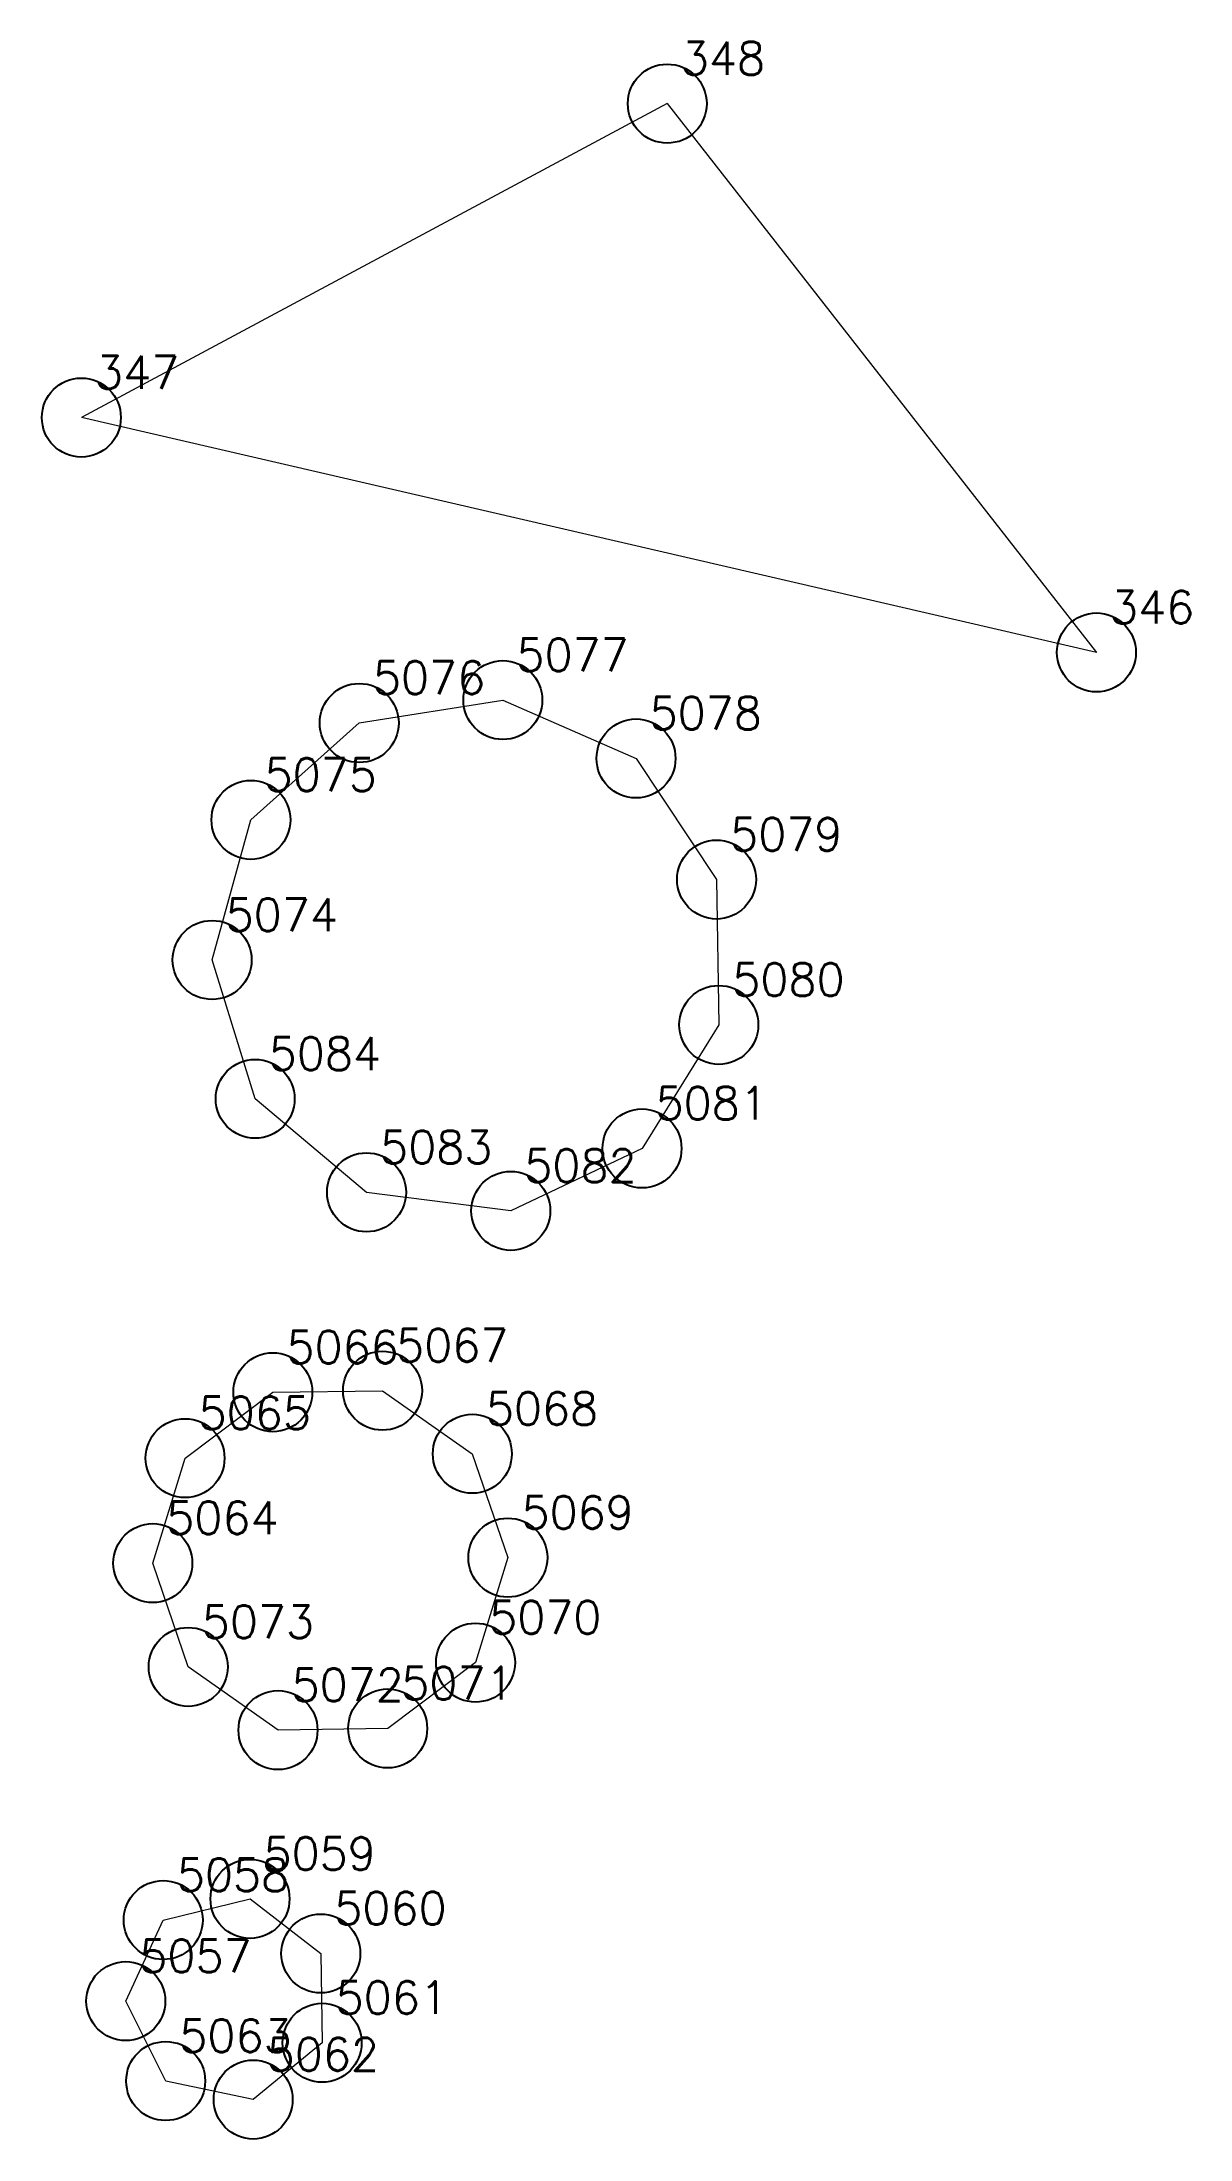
# Model space of a CAD drawing. Extents: x 1391501 to 1398271, y 354915 to 360782.
# Drawn here: x 1394388.35 to 1394399.26, y 359186.08 to 359206 of the extents above; entities that cross this region are included whole.
import ezdxf

# ---------------------------------------------------------------- set-up
doc = ezdxf.new("R2010")
doc.units = 0
doc.header["$PDMODE"] = 33
doc.header["$PDSIZE"] = 0.75
doc.layers.add('12 - ценные элементы визуального восприятия территории', color=7, linetype='Continuous')
doc.styles.get("Standard").update_dxf_attribs({"font": 'simplex.shx'})

msp = doc.modelspace()

# ---------------------------------------------------------------- texts
at = {"color": 7}
for s, p in [('5077', (1394392.861, 359200.023)), ('5076', (1394391.498, 359199.806)), ('5078', (1394394.126, 359199.469)), ('5075', (1394390.468, 359198.885)), ('5079', (1394394.891, 359198.318)), ('5074', (1394390.099, 359197.554)), ('5080', (1394394.912, 359196.938)), ('5084', (1394390.508, 359196.235)), ('5081', (1394394.183, 359195.764)), ('5083', (1394391.566, 359195.347)), ('5082', (1394392.936, 359195.171)), ('5066', (1394390.676, 359193.448)), ('5067', (1394391.718, 359193.464)), ('5065', (1394389.842, 359192.822)), ('5068', (1394392.571, 359192.864)), ('5064', (1394389.535, 359191.826)), ('5069', (1394392.909, 359191.877)), ('5073', (1394389.872, 359190.839)), ('5070', (1394392.602, 359190.881)), ('5072', (1394390.725, 359190.239)), ('5071', (1394391.768, 359190.255)), ('5059', (1394390.459, 359188.637)), ('5058', (1394389.635, 359188.435)), ('5060', (1394391.131, 359188.118)), ('5057', (1394389.279, 359187.665)), ('5061', (1394391.144, 359187.269)), ('5063', (1394389.659, 359186.906)), ('5062', (1394390.489, 359186.73))]:
    msp.add_text(s, height=0.3111, dxfattribs=at).set_placement(p)
at = {"layer": '12 - ценные элементы визуального восприятия территории', "color": 7}
for s, p in [('348', (1394394.423, 359205.689)), ('347', (1394388.858, 359202.706)), ('346', (1394398.5, 359200.475))]:
    msp.add_text(s, height=0.3111, dxfattribs=at).set_placement(p)

# ---------------------------------------------------------------- linework, layer by layer
for p in [(1394392.732, 359199.749), (1394391.368, 359199.531), (1394393.997, 359199.194), (1394390.339, 359198.611), (1394394.762, 359198.044), (1394389.97, 359197.28), (1394394.783, 359196.663), (1394390.379, 359195.961), (1394394.054, 359195.49), (1394391.437, 359195.073), (1394392.807, 359194.897), (1394390.547, 359193.174), (1394391.589, 359193.189), (1394392.442, 359192.59), (1394389.713, 359192.548), (1394392.78, 359191.603), (1394389.406, 359191.551), (1394392.473, 359190.606), (1394389.743, 359190.565), (1394391.638, 359189.981), (1394390.596, 359189.965), (1394390.33, 359188.362), (1394389.506, 359188.161), (1394391.002, 359187.843), (1394389.15, 359187.391), (1394391.015, 359186.995), (1394389.529, 359186.632), (1394390.36, 359186.456)]:
    msp.add_point(p)
at = {"layer": '12 - ценные элементы визуального восприятия территории', "color": 7, "lineweight": 20}
for points in [[(1394394.294, 359205.414), (1394388.728, 359202.432)], [(1394394.294, 359205.414), (1394388.728, 359202.432)], [(1394394.294, 359205.414), (1394398.371, 359200.201)], [(1394394.294, 359205.414), (1394398.371, 359200.201)], [(1394398.371, 359200.201), (1394388.728, 359202.432)], [(1394398.371, 359200.201), (1394388.728, 359202.432)]]:
    msp.add_lwpolyline(points, dxfattribs=at)
for points in [[(1394389.97, 359197.28), (1394390.339, 359198.611), (1394391.368, 359199.531), (1394392.732, 359199.749), (1394393.997, 359199.194), (1394394.762, 359198.044), (1394394.783, 359196.663), (1394394.054, 359195.49), (1394392.807, 359194.897), (1394391.437, 359195.073), (1394390.379, 359195.961), (1394389.97, 359197.28)], [(1394389.97, 359197.28), (1394390.339, 359198.611), (1394391.368, 359199.531), (1394392.732, 359199.749), (1394393.997, 359199.194), (1394394.762, 359198.044), (1394394.783, 359196.663), (1394394.054, 359195.49), (1394392.807, 359194.897), (1394391.437, 359195.073), (1394390.379, 359195.961), (1394389.97, 359197.28)], [(1394389.406, 359191.551), (1394389.713, 359192.548), (1394390.547, 359193.174), (1394391.589, 359193.189), (1394392.442, 359192.59), (1394392.78, 359191.603), (1394392.473, 359190.606), (1394391.638, 359189.981), (1394390.596, 359189.965), (1394389.743, 359190.565), (1394389.406, 359191.551)], [(1394389.406, 359191.551), (1394389.713, 359192.548), (1394390.547, 359193.174), (1394391.589, 359193.189), (1394392.442, 359192.59), (1394392.78, 359191.603), (1394392.473, 359190.606), (1394391.638, 359189.981), (1394390.596, 359189.965), (1394389.743, 359190.565), (1394389.406, 359191.551)], [(1394389.15, 359187.391), (1394389.506, 359188.161), (1394390.33, 359188.362), (1394391.002, 359187.843), (1394391.015, 359186.995), (1394390.36, 359186.456), (1394389.529, 359186.632), (1394389.15, 359187.391)], [(1394389.15, 359187.391), (1394389.506, 359188.161), (1394390.33, 359188.362), (1394391.002, 359187.843), (1394391.015, 359186.995), (1394390.36, 359186.456), (1394389.529, 359186.632), (1394389.15, 359187.391)]]:
    msp.add_lwpolyline(points, close=True, dxfattribs=at)
at = {"layer": '12 - ценные элементы визуального восприятия территории'}
for p in [(1394394.294, 359205.414), (1394388.728, 359202.432), (1394398.371, 359200.201)]:
    msp.add_point(p, dxfattribs=at)

msp.set_redraw_order([(e.dxf.handle, doc.entitydb.next_handle()) for e in msp.query("TEXT MTEXT ATTDEF DIMENSION ARC_DIMENSION")])  # texts and dimensions are drawn at this point

doc.saveas('drawing.dxf')
